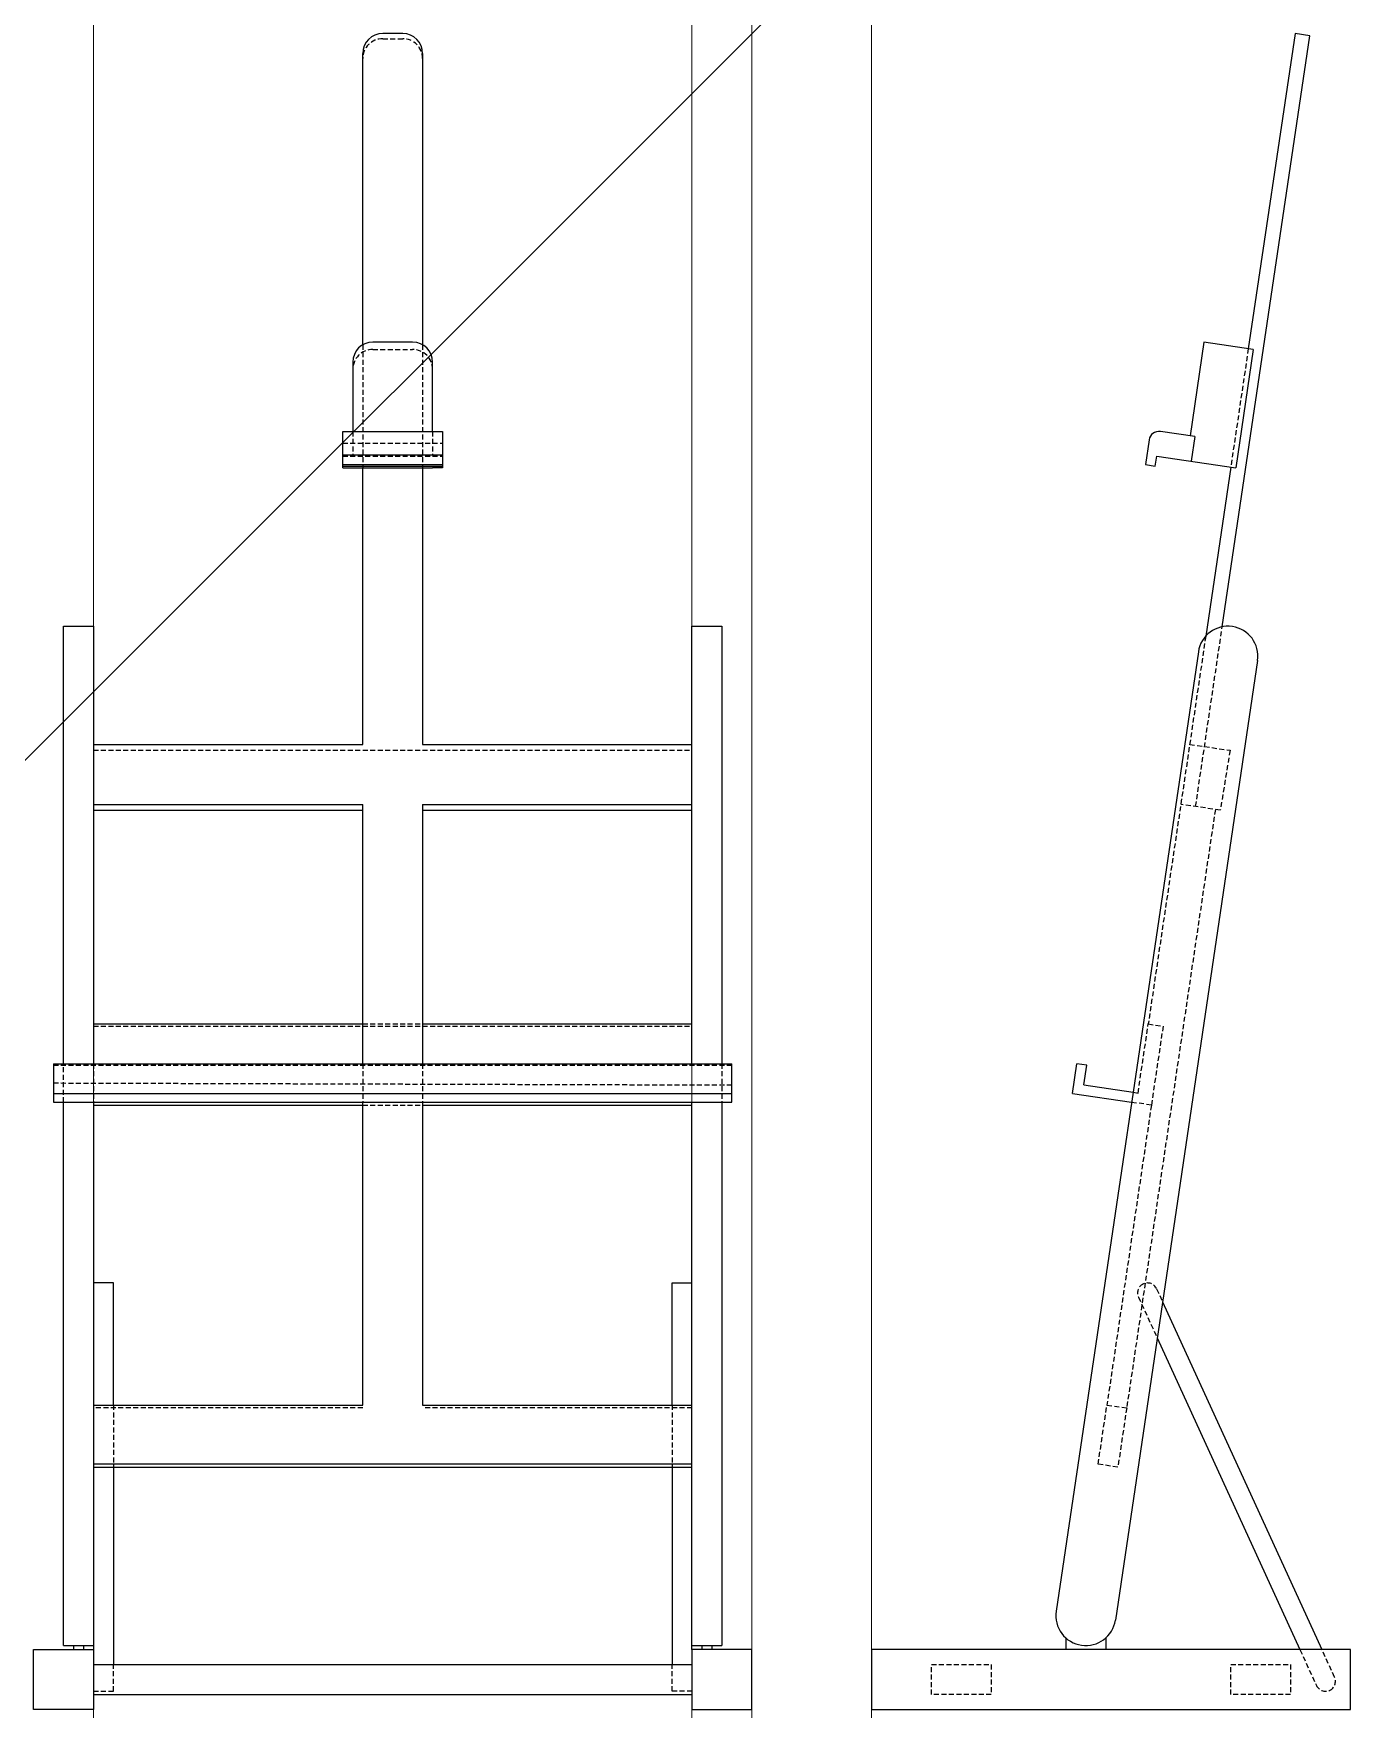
# Model space of a CAD drawing. Header units: inches. Extents: x 1 to 67, y 1 to 115.
# Drawn here: x 1 to 67, y 1 to 85 of the extents above; entities that cross this region are included whole.
import ezdxf

# ---------------------------------------------------------------- set-up
doc = ezdxf.new("R2010")
doc.units = ezdxf.units.IN
doc.header["$MEASUREMENT"] = 0
doc.linetypes.add('Amconstr', pattern=[9999, 9999, 0])
doc.linetypes.add('HIDDEN', pattern=[0.375, 0.25, -0.125])
doc.layers.add('AM_CL', color=1, linetype='Amconstr', lineweight=15)
doc.layers.add('Hidden', color=140, linetype='HIDDEN')

msp = doc.modelspace()

# ---------------------------------------------------------------- linework, layer by layer
for p, q in [((60.57316, 55.26621), (64.96189, 84.89009)), ((64.21999, 85), (61.87945, 69.20141)), ((64.96189, 84.89009), (64.21999, 85)), ((17.5, 69.39717), (17.5, 84)), ((20.5, 84), (20.5, 69.39717)), ((20, 69.53115), (18, 69.53115)), ((59.65375, 69.53115), (58.95764, 64.83243)), ((62.12676, 69.16478), (59.65375, 69.53115)), ((62.12676, 69.16478), (61.24746, 63.22956)), ((17, 68.53115), (17, 65.05226)), ((21, 65.05226), (21, 68.53115)), ((16.5, 65.05226), (21.5, 65.05226)), ((16.5, 63.22956), (16.5, 65.05226)), ((21.5, 65.05226), (21.5, 63.22956)), ((59.20494, 64.7958), (57.47384, 65.05226)), ((59.20494, 64.7958), (59.02176, 63.55929)), ((16.5, 63.88903), (21.5, 63.88903)), ((56.90596, 64.63093), (56.72277, 63.39442)), ((16.5, 63.39442), (21.5, 63.39442)), ((16.5, 63.32115), (21.5, 63.32115)), ((16.5, 63.22956), (17, 63.22956)), ((17, 63.22956), (21, 63.22956)), ((17.5, 49.3728), (17.5, 63.22956)), ((20.5, 63.22956), (20.5, 49.3728)), ((21.5, 63.22956), (21, 63.22956)), ((56.72277, 63.39442), (57.21738, 63.32115)), ((57.21738, 63.32115), (57.29065, 63.81575)), ((57.29065, 63.81575), (61.24746, 63.22956)), ((61.00016, 63.26619), (59.74552, 54.79738)), ((2.5, 55.29399), (4, 55.29399)), ((2.5, 33.3631), (2.5, 55.29399)), ((4, 55.29399), (4, 33.3631)), ((34, 55.29399), (35.5, 55.29399)), ((34, 33.3631), (34, 55.29399)), ((35.5, 55.29399), (35.5, 33.3631)), ((59.37671, 54.01381), (52.25221, 5.92345)), ((62.34432, 53.57416), (55.21982, 5.48381)), ((4, 49.3728), (17.5, 49.3728)), ((20.5, 49.3728), (34, 49.3728)), ((4, 46.36637), (17.5, 46.36637)), ((17.5, 33.3631), (17.5, 46.36637)), ((20.5, 46.36637), (34, 46.36637)), ((20.5, 46.36637), (20.5, 33.3631)), ((4, 46.07327), (17.5, 46.07327)), ((20.5, 46.07327), (34, 46.07327)), ((4, 35.35982), (17.5, 35.35982)), ((20.5, 35.35982), (34, 35.35982)), ((2, 33.3631), (2, 31.43965)), ((2, 33.3631), (36, 33.3631)), ((36, 31.43965), (36, 33.3631)), ((53.06478, 31.87929), (53.2846, 33.3631)), ((53.7792, 33.28982), (53.2846, 33.3631)), ((53.63266, 32.30062), (53.7792, 33.28982)), ((53.63266, 32.30062), (56.10566, 31.93425)), ((2, 31.87929), (36, 31.87929)), ((2, 31.43965), (36, 31.43965)), ((2.5, 4.20205), (2.5, 31.43965)), ((4, 31.43965), (4, 4)), ((4, 31.2931), (17.5, 31.2931)), ((17.5, 16.26071), (17.5, 31.43965)), ((20.5, 31.43965), (20.5, 16.26071)), ((20.5, 31.2931), (34, 31.2931)), ((34, 4), (34, 31.43965)), ((35.5, 31.43965), (35.5, 4.20205)), ((53.06478, 31.87929), (56.03239, 31.43965)), ((5, 22.37628), (4, 22.37628)), ((5, 16.26071), (5, 22.37628)), ((33, 16.26071), (33, 22.37628)), ((33, 22.37628), (34, 22.37628)), ((56.62305, 22.33087), (56.62305, 22.33087)), ((57.58306, 21.43564), (65.56932, 4)), ((57.31425, 19.62118), (64.46941, 4)), ((4, 16.26071), (17.5, 16.26071)), ((20.5, 16.26071), (34, 16.26071)), ((34, 13.2931), (4, 13.2931)), ((4, 13.14655), (34, 13.14655)), ((5, 13.14655), (5, 3.25)), ((33, 13.14655), (33, 3.25)), ((2.5, 4.20205), (4, 4.20205)), ((3, 4.20205), (3, 4)), ((3.5, 4.20205), (3.5, 4)), ((34, 4.20205), (35.5, 4.20205)), ((34.5, 4.20205), (34.5, 4)), ((35, 4.20205), (35, 4)), ((52.73602, 4.58559), (52.73602, 4)), ((53.51619, 4.21982), (53.51619, 4.21982)), ((54.73602, 4.58559), (54.73602, 4)), ((1, 4), (4, 4)), ((1, 1), (1, 4)), ((4, 4), (4, 1)), ((34, 4), (34, 1)), ((37, 4), (34, 4)), ((37, 1), (37, 4)), ((43, 4), (43, 1)), ((67, 4), (43, 4)), ((67, 1), (67, 4)), ((4, 3.25), (34, 3.25)), ((4, 1.75), (34, 1.75)), ((65.95458, 1.95822), (65.95458, 1.95822)), ((4, 1), (1, 1)), ((34, 1), (37, 1)), ((43, 1), (67, 1))]:
    msp.add_line(p, q)
msp.add_lwpolyline([(20.5, 84, 0.41421356), (19.5, 85), (18.5, 85, 0.41421356), (17.5, 84)], format="xyb")
for centre, radius, start, end in [((18, 68.53115), 1, 90, 180), ((20, 68.53115), 1, 0, 90), ((57.40056, 64.55765), 0.5, 81.573031, 171.573031), ((60.86052, 53.79399), 1.5, 351.573031, 171.573031), ((53.73602, 5.70363), 1.5, 171.573031, 261.573031), ((53.73602, 5.70363), 1.5, 261.573031, 351.573031)]:
    msp.add_arc(centre, radius, start, end)
at = {"layer": 'AM_CL'}
for p, direction in [((37, 85), (0.70710678, 0.70710678)), ((4, 16.11416), (0, 1)), ((34, 55.29399), (0, 1)), ((37, 1), (0, 1)), ((43, 1), (0, 1))]:
    msp.add_xline(p, direction, dxfattribs=at)
at = {"layer": 'Hidden'}
for p, q in [((18.5, 84.74074), (19.5, 84.74074)), ((17.5, 83.74074), (17.5, 83.74074)), ((20.5, 83.74074), (20.5, 83.74074)), ((17.5, 69.39717), (17.5, 63.22956)), ((18, 69.16478), (20, 69.16478)), ((20.5, 69.39717), (20.5, 63.22956)), ((61.87945, 69.20141), (61.00016, 63.26619)), ((17, 68.16478), (17, 68.16478)), ((21, 68.16478), (21, 68.16478)), ((17, 65.05226), (17, 63.88903)), ((21, 65.05226), (21, 63.88903)), ((16.5, 64.46606), (21.5, 64.46606)), ((16.5, 63.81575), (21.5, 63.81575)), ((59.74552, 54.79738), (56.86589, 35.35982)), ((59.23839, 46.25646), (60.57316, 55.26621)), ((4, 49.07327), (17.5, 49.07327)), ((17.5, 49.07327), (34, 49.07327)), ((58.94188, 49.3728), (60.96371, 49.07327)), ((60.96371, 49.07327), (60.47489, 46.07327)), ((60.47489, 46.07327), (58.49648, 46.36637)), ((60.22759, 46.10991), (55.78378, 16.11416)), ((17.5, 35.35982), (20.5, 35.35982)), ((56.35296, 31.89761), (56.86589, 35.35982)), ((56.86589, 35.35982), (57.60779, 35.24991)), ((4, 35.24991), (34, 35.24991)), ((57.60779, 35.24991), (57.02159, 31.2931)), ((2, 33.28982), (36, 33.28982)), ((2.5, 31.43965), (2.5, 33.3631)), ((4, 33.3631), (4, 31.43965)), ((17.5, 33.3631), (17.5, 31.43965)), ((20.5, 33.3631), (20.5, 31.43965)), ((35.5, 33.3631), (35.5, 31.43965)), ((2, 32.40137), (36, 32.30062)), ((56.10566, 31.93425), (56.35296, 31.89761)), ((17.5, 31.2931), (20.5, 31.2931)), ((57.02159, 31.2931), (54.79457, 16.26071)), ((56.03239, 31.43965), (56.27969, 31.40301)), ((57.02159, 31.2931), (56.27969, 31.40301)), ((57.28585, 22.08451), (57.58306, 21.43564)), ((56.37668, 21.66807), (57.31425, 19.62118)), ((17.5, 16.11416), (4, 16.11416)), ((5, 16.26071), (5, 13.14655)), ((34, 16.11416), (20.5, 16.11416)), ((33, 16.26071), (33, 13.14655)), ((54.35493, 13.2931), (54.79457, 16.26071)), ((54.79457, 16.26071), (55.78378, 16.11416)), ((55.78378, 16.11416), (55.34413, 13.14655)), ((55.34413, 13.14655), (54.35493, 13.2931)), ((64.46941, 4), (65.29178, 2.20458)), ((66.20095, 2.62102), (65.56932, 4)), ((5, 1.91298), (5, 3.25)), ((33, 1.91298), (33, 3.25)), ((46, 3.25), (49, 3.25)), ((46, 1.75), (46, 3.25)), ((49, 3.25), (49, 1.75)), ((61, 1.75), (61, 3.25)), ((61, 3.25), (64, 3.25)), ((64, 3.25), (64, 1.75)), ((4, 1.91298), (5, 1.91298)), ((34, 1.91298), (33, 1.91298)), ((49, 1.75), (46, 1.75)), ((64, 1.75), (61, 1.75))]:
    msp.add_line(p, q, dxfattribs=at)
for centre, radius, start, end in [((18.5, 83.74074), 1, 90, 180), ((19.5, 83.74074), 1, 0, 90), ((18, 68.16478), 1, 90, 180), ((20, 68.16478), 1, 0, 90), ((56.83127, 21.87629), 0.5, 114.6097751, 204.6097751), ((56.83127, 21.87629), 0.5, 24.6097751, 114.6097751), ((65.74636, 2.4128), 0.5, 294.6097751, 24.6097751), ((65.74636, 2.4128), 0.5, 204.6097751, 294.6097751)]:
    msp.add_arc(centre, radius, start, end, dxfattribs=at)

doc.saveas('drawing.dxf')
